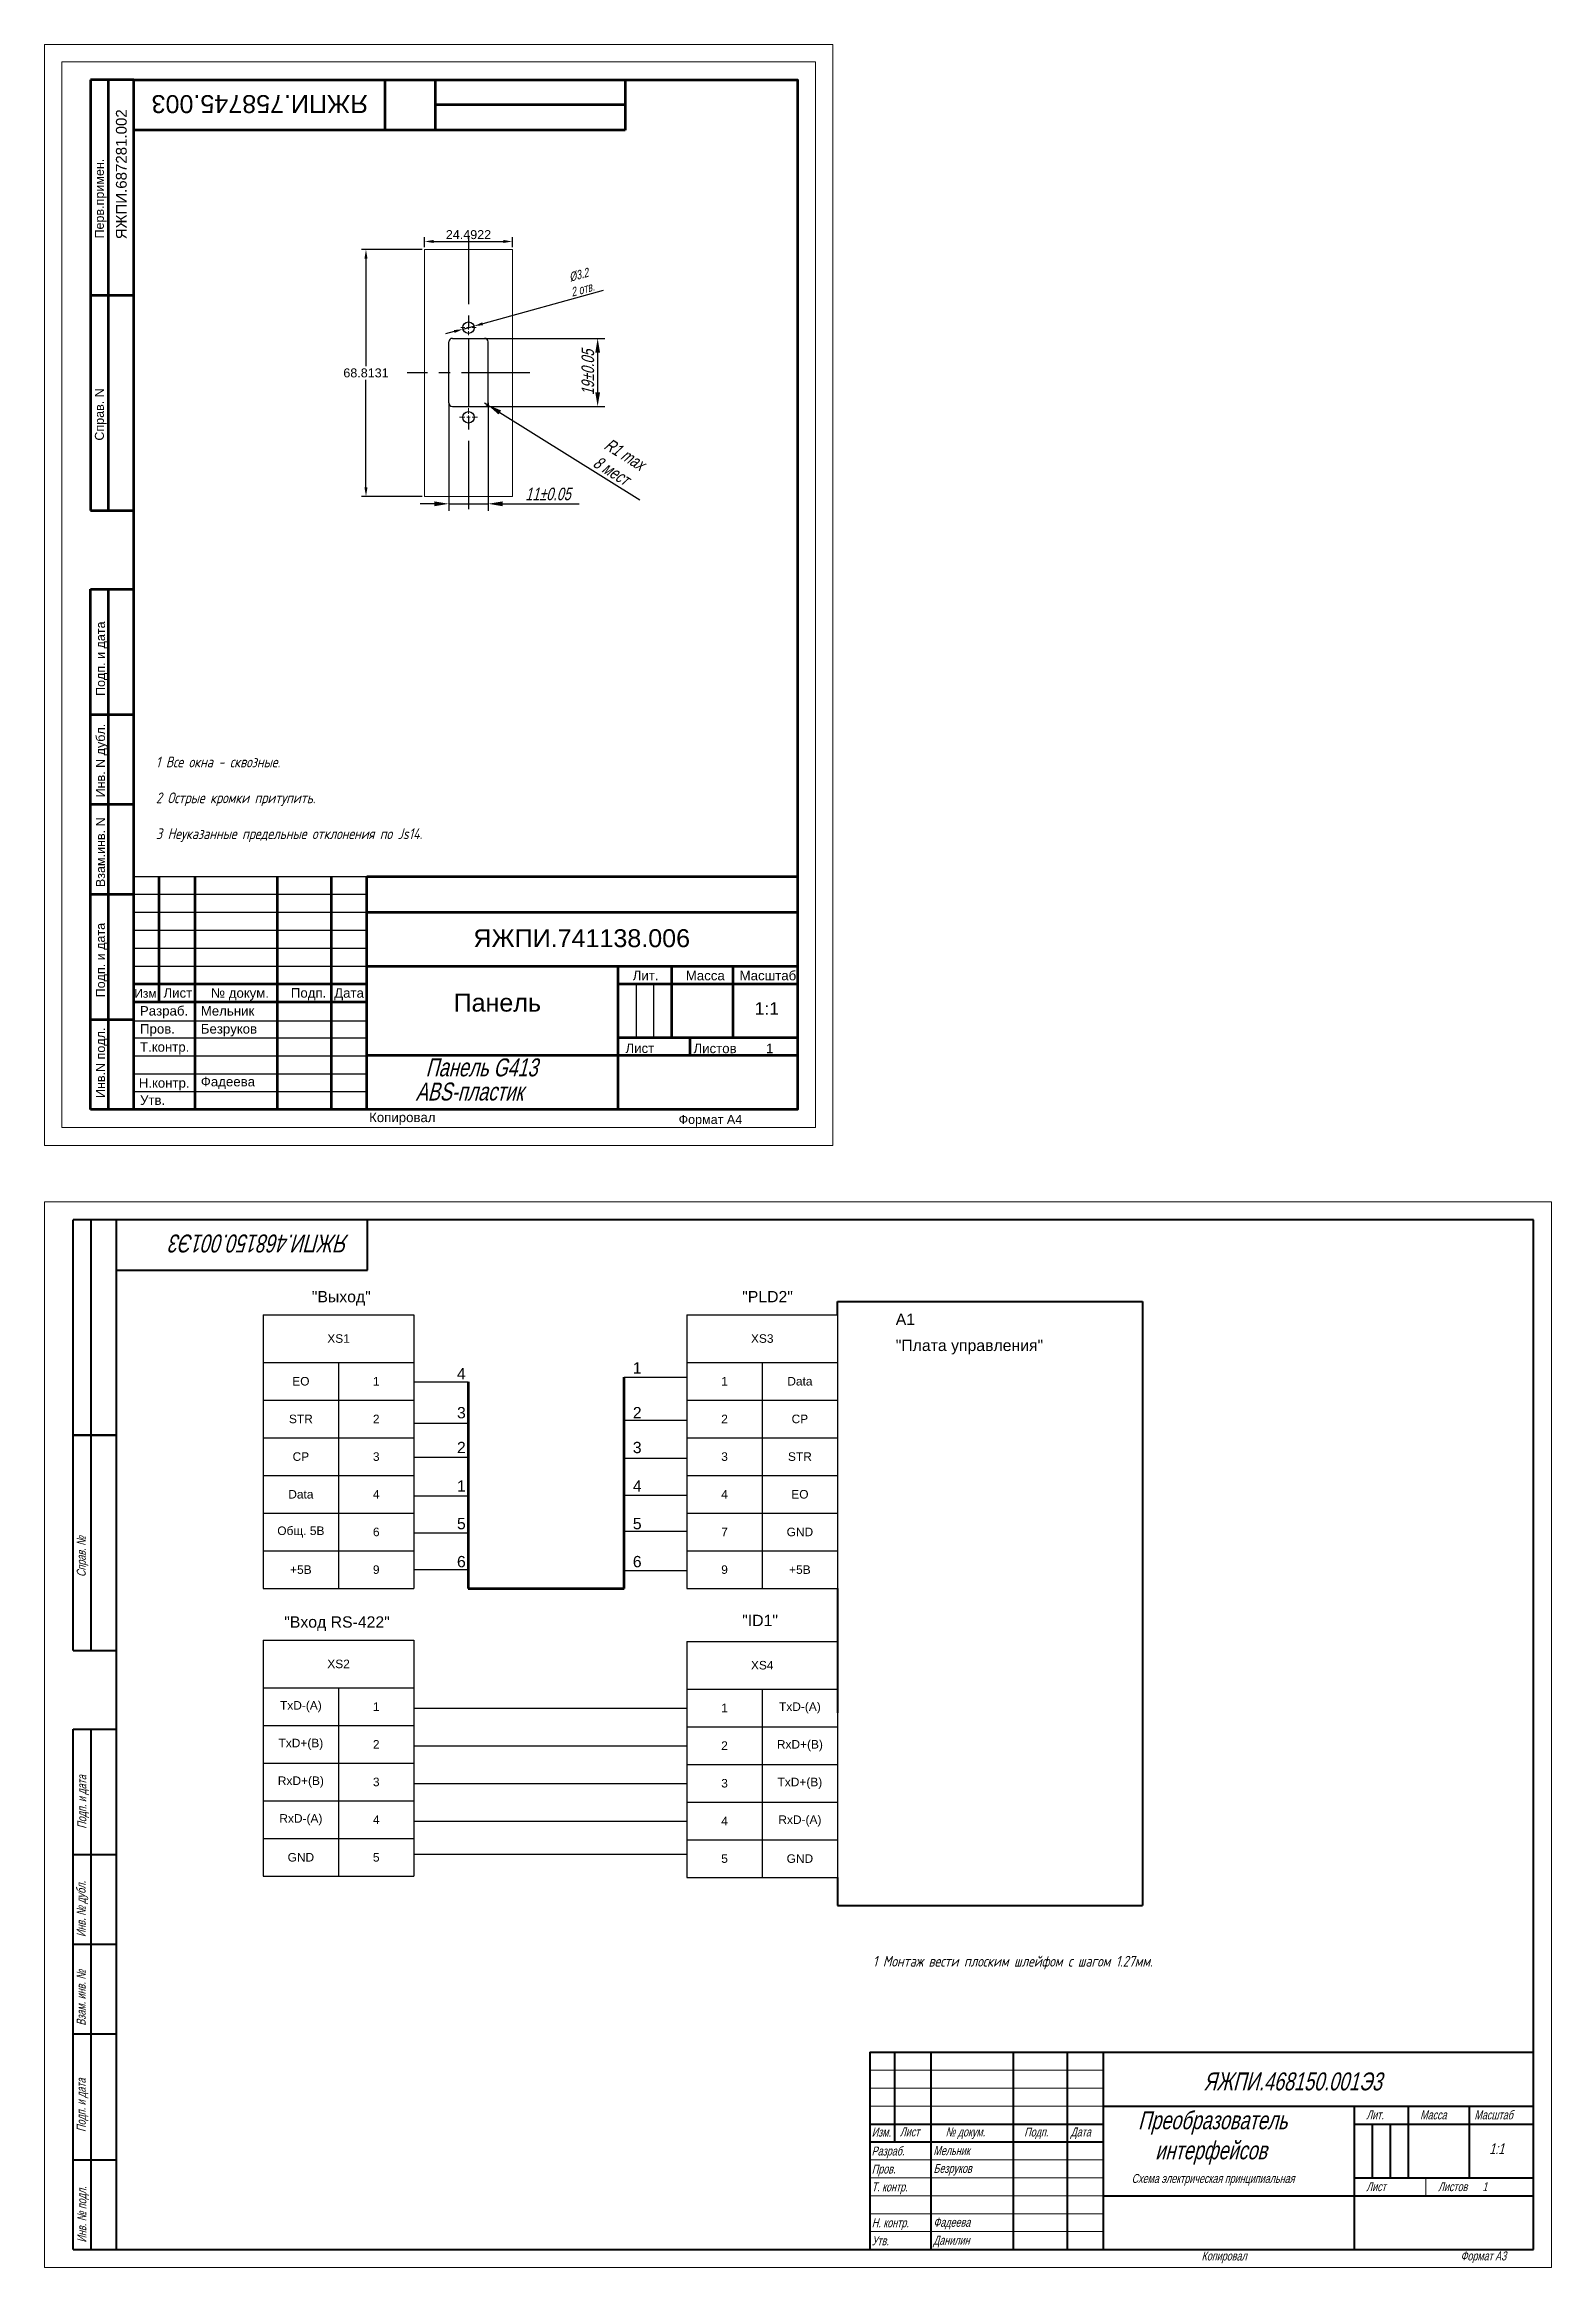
# Model space of a CAD drawing. Header units: millimetres. Extents: x 616 to 3040, y 265 to 2725.
# Drawn here: x 1496 to 1916, y 1787 to 2407 of the extents above; entities that cross this region are included whole.
import ezdxf

# ---------------------------------------------------------------- set-up
doc = ezdxf.new("R2010")
doc.units = ezdxf.units.MM
doc.linetypes.add('CENTER2', pattern=[28.575, 19.05, -3.175, 3.175, -3.175])
doc.layers.get('DEFPOINTS').update_dxf_attribs({"color": 1, "lineweight": 0})
doc.layers.add('OSN', color=7, linetype='Continuous', lineweight=60)
doc.layers.add('КА тонкая', color=7, linetype='Continuous', lineweight=15)
for name, color, linetype in [('Text', 140, 'Continuous'), ('TONK', 7, 'Continuous'), ('ОСЕВЫЕ', 7, 'Continuous')]:
    doc.layers.add(name, color=color, linetype=linetype)
doc.styles.add('CLW', font='clw.shx', dxfattribs={"width": 0.75, "oblique": 15})
doc.styles.get("Standard").update_dxf_attribs({"font": 'arial.ttf'})
doc.styles.add('гост', font='GOST_1.TTF', dxfattribs={"oblique": 15, "height": 3})
doc.dimstyles.new('clw', dxfattribs={"dimtxt": 3.5, "dimasz": 4, "dimexe": 2, "dimexo": 0, "dimgap": 1, "dimtad": 1, "dimdec": 4, "dimzin": 0, "dimdsep": 46, "dimtxsty": 'CLW', "dimcen": 5, "dimclrd": 256, "dimclre": 256, "dimclrt": 256, "dimadec": 0, "dimazin": 0, "dimtfac": 1, "dimtdec": 4, "dimtmove": 0, "dimatfit": 1, "dimfxl": 1, "dimtolj": 1, "dimtzin": 0, "dimlwd": -1, "dimlwe": -1, "dimarcsym": 0})
doc.dimstyles.new('DIN', dxfattribs={"dimtxt": 2.5, "dimasz": 2.5, "dimexe": 1.25, "dimexo": 0.625, "dimtad": 1, "dimtih": 1, "dimdec": 4, "dimdsep": 46, "dimlunit": 6, "dimtxsty": 'Standard', "dimcen": 2.5, "dimadec": 0, "dimazin": 0, "dimtfac": 1, "dimtdec": 4, "dimtmove": 0, "dimatfit": 3, "dimfxl": 1, "dimtvp": 1, "dimtolj": 1, "dimtzin": 0, "dimarcsym": 0})

msp = doc.modelspace()

# ---------------------------------------------------------------- texts
at = {"insert": (1693.67029, 2139.85311), "char_height": 3.5, "attachment_point": 1}
msp.add_mtext_dynamic_manual_height_columns('1:1', width=7.2699492, gutter_width=17.5, heights=[0], dxfattribs=at)
at = {"color": 7, "linetype": 'Continuous', "lineweight": 0, "attachment_point": 1, "style": 'CLW'}
for s, insert, char_height, rotation in [('ЯЖПИ.468150.001Э3', (1580.78391, 2070.12179), 5, 180), ('Справ. №', (1504.76545, 1979.67057), 2.5, 90), ('Подп. и дата', (1504.90747, 1909.5219), 2.5, 90), ('Инв. № дубл.', (1504.7142, 1879.33794), 2.5, 90), ('Взам. инв. №', (1504.73873, 1854.61754), 2.5, 90), ('Подп. и дата', (1504.74938, 1825.00808), 2.5, 90), ('Инв. № подл.', (1504.91908, 1794.18158), 2.5, 90)]:
    msp.add_mtext(s, dxfattribs=dict(at, insert=insert, char_height=char_height, rotation=rotation))
at = {"char_height": 3.15, "attachment_point": 1}
for s, insert, width in [('"Выход"', (1570.26658, 2059.38706), 14.5065493), ('"PLD2"', (1690.20972, 2059.38706), 14.5065493), ('A1', (1733.00628, 2053.05742), 14.5065493), ('"Плата управления"', (1733.00628, 2045.80365), 52.8156667), ('1', (1659.73101, 2039.51681), 14.5065493), ('4', (1610.72681, 2037.94395), 14.5065493), ('3', (1610.72681, 2027.04466), 14.5065493), ('2', (1659.73101, 2027.04466), 14.5065493), ('2', (1610.72681, 2017.33981), 14.5065493), ('3', (1659.73101, 2017.33981), 14.5065493), ('1', (1610.72681, 2006.58982), 14.5065493), ('4', (1659.73101, 2006.58982), 14.5065493), ('5', (1610.72681, 1996.13844), 14.5065493), ('5', (1659.73101, 1996.13844), 14.5065493), ('6', (1610.72681, 1985.53776), 14.5065493), ('6', (1659.73101, 1985.53776), 14.5065493), ('"Вход RS-422"', (1562.58725, 1968.70915), 44.9442182), ('"ID1"', (1690.20972, 1969.14405), 14.5065493)]:
    msp.add_mtext(s, dxfattribs=dict(at, insert=insert, width=width))
at = {"color": 7, "linetype": 'Continuous', "lineweight": 0, "char_height": 2.5, "attachment_point": 1, "style": 'CLW'}
for s, insert in [('Изм.', (1726.30316, 1826.22027)), ('Лист', (1734.15174, 1826.27382)), ('№ докум.', (1746.88615, 1826.24942)), ('Подп.', (1768.80428, 1826.24578)), ('Дата', (1781.73727, 1826.25144)), ('Разраб.', (1726.28011, 1820.947)), ('Пров.', (1726.32099, 1815.92066)), ('Мельник', (1743.48715, 1821.05657)), ('Безруков', (1743.53789, 1816.09233)), ('Т. контр.', (1726.26652, 1810.91933)), ('Схема электрическая принципиальная', (1798.74547, 1813.29695)), ('Н. контр.', (1726.32878, 1800.93619)), ('Фадеева', (1743.50792, 1801.07647)), ('Утв.', (1726.31497, 1795.91809)), ('Данилин', (1743.4529, 1796.07669)), ('Копировал', (1818.22437, 1791.68622)), ('Формат А3', (1890.39898, 1791.70128))]:
    msp.add_mtext(s, dxfattribs=dict(at, insert=insert))
at = {"layer": 'Text', "color": 0, "insert": (1585.99512, 2387.67774), "char_height": 5, "attachment_point": 1, "rotation": 180}
msp.add_mtext('ЯЖПИ.758745.003', dxfattribs=at)
at = {"layer": 'Text', "color": 0, "attachment_point": 1}
for s, insert, char_height in [('ЯЖПИ.741138.006', (1615.30919, 2160.20884), 5), ('Лист', (1528.92273, 2143.77701), 2.64), ('№ докум.', (1542.14235, 2143.7563), 2.64), ('Подп.', (1564.43111, 2143.78443), 2.64), ('Дата', (1576.50692, 2143.76347), 2.64), ('Лит.', (1659.70568, 2148.64289), 2.64), ('Масса', (1674.4993, 2148.61507), 2.64), ('Масштаб', (1689.4993, 2148.62017), 2.64), ('Изм.', (1520.77108, 2143.51525), 2.4), ('Разраб.', (1522.36672, 2138.78343), 2.64), ('Мельник', (1539.33171, 2138.77117), 2.64), ('Панель', (1609.77811, 2142.24731), 5), ('Пров.', (1522.39543, 2133.76047), 2.64), ('Безруков', (1539.33288, 2133.76265), 2.64), ('Т.контр.', (1522.40361, 2128.71863), 2.64), ('Лист ', (1657.68621, 2128.35284), 2.64), ('Листов        1', (1676.6351, 2128.30474), 2.64), ('Фадеева', (1539.33171, 2119.05337), 2.64), ('Н.контр.', (1522.05758, 2118.69754), 2.64), ('Утв.', (1522.40063, 2113.89189), 2.64), ('Копировал', (1586.2439, 2109.09127), 2.64)]:
    msp.add_mtext(s, dxfattribs=dict(at, insert=insert, char_height=char_height))
at = {"layer": 'TONK'}
for s, height, p in [('ЯЖПИ.687281.002 ', 3, (1518.6832, 2352.49712)), ('    Справ. N                                           Перв.примен.', 2.5, (1512.32144, 2292.49712)), ('Инв. N дубл.        Подп. и дата', 2.5, (1512.63112, 2196.9429)), ('Взам.инв. N', 2.5, (1512.63112, 2171.9429)), ('Подп. и дата', 2.5, (1512.63112, 2141.22194)), ('Инв.N подл.', 2.5, (1512.63112, 2113.16065))]:
    msp.add_text(s, height=height, rotation=90, dxfattribs=at).set_placement(p)
at = {"layer": 'TONK', "style": 'CLW', "oblique": 15, "width": 0.75}
for s, height, p in [('Панель G413', 5, (1601.97826, 2119.20004)), ('ABS-пластик', 5, (1599.20578, 2112.46685)), ('ЯЖПИ.468150.001Э3', 5, (1818.71212, 1836.58716)), ('Преобразователь', 5, (1800.5311, 1825.75578)), ('Лит.', 2.5, (1864.12924, 1828.50932)), ('Масса', 2.5, (1879.12924, 1828.50932)), ('Масштаб', 2.5, (1894.25557, 1828.50932)), ('интерфейсов', 5, (1805.29581, 1817.38221)), ('1:1', 3, (1898.39567, 1818.81711)), ('Лист', 2.5, (1864.12924, 1808.50932)), ('Листов      1', 2.5, (1884.12924, 1808.50932))]:
    msp.add_text(s, height=height, dxfattribs=at).set_placement(p)
at = {"layer": 'TONK'}
msp.add_text('                                                  Формат A4', height=2.5, dxfattribs=at).set_placement((1623.97841, 2105.9429))
at = {"layer": 'КА тонкая', "linetype": 'ByBlock', "ltscale": 20, "char_height": 3, "attachment_point": 1, "style": 'гост'}
for s, insert in [('1 Все окна - сквозные.\\P\\P2 Острые кромки притупить.\\P\\P3 Неуказанные предельные отклонения по Js14.', (1526.83667, 2208.3264)), ('1 Монтаж вести плоским шлейфом с шагом 1.27мм.', (1726.65268, 1874.08862))]:
    msp.add_mtext_dynamic_manual_height_columns(s, width=185, gutter_width=15, heights=[0], dxfattribs=dict(at, insert=insert))

# ---------------------------------------------------------------- blocks, each defined once
blk = doc.blocks.new('*D14')
at = {"linetype": 'Continuous', "transparency": 16777216}
for p, q in [((1618.43, 2324.88), (1651.93, 2324.88)), ((1649.93, 2320.88), (1649.93, 2309.88)), ((1618.43, 2305.88), (1651.93, 2305.88))]:
    blk.add_line(p, q, dxfattribs=at)
for points in [[(1649.27, 2320.88), (1650.6, 2320.88), (1649.93, 2324.88)], [(1649.27, 2309.88), (1650.6, 2309.88), (1649.93, 2305.88)]]:
    blk.add_solid(points, dxfattribs=at)
at = {"layer": 'DEFPOINTS', "color": 0, "linetype": 'Continuous', "transparency": 16777216}
for p in [(1618.43, 2324.88), (1618.43, 2305.88), (1649.93, 2305.88)]:
    blk.add_point(p, dxfattribs=at)
at = {"linetype": 'Continuous', "lineweight": 0, "transparency": 16777216, "insert": (1645.43, 2315.38), "char_height": 3.5, "attachment_point": 2, "rotation": 90, "style": 'CLW'}
blk.add_mtext('\\A1;19%%P0.05', dxfattribs=at)
blk = doc.blocks.new('*D15')
at = {"linetype": 'Continuous', "transparency": 16777216}
for p, q in [((1608.43, 2306.88), (1608.43, 2276.77)), ((1619.43, 2306.88), (1619.43, 2276.77)), ((1604.43, 2278.77), (1600.43, 2278.77)), ((1608.43, 2278.77), (1619.43, 2278.77)), ((1623.43, 2278.77), (1644.75, 2278.77))]:
    blk.add_line(p, q, dxfattribs=at)
for points in [[(1604.43, 2279.44), (1604.43, 2278.1), (1608.43, 2278.77)], [(1623.43, 2279.44), (1623.43, 2278.1), (1619.43, 2278.77)]]:
    blk.add_solid(points, dxfattribs=at)
at = {"layer": 'DEFPOINTS', "color": 0, "linetype": 'Continuous', "transparency": 16777216}
for p in [(1608.43, 2306.88), (1619.43, 2306.88), (1608.43, 2278.77)]:
    blk.add_point(p, dxfattribs=at)
at = {"linetype": 'Continuous', "lineweight": 0, "transparency": 16777216, "insert": (1636.09, 2283.27), "char_height": 3.5, "attachment_point": 2, "style": 'CLW'}
blk.add_mtext('\\A1;11%%P0.05', dxfattribs=at)
blk = doc.blocks.new('*D16')
at = {"linetype": 'Continuous', "transparency": 16777216}
for p, q in [((1618.43, 2306.88), (1619.28, 2306.35)), ((1622.67, 2304.23), (1661.66, 2279.85))]:
    blk.add_line(p, q, dxfattribs=at)
blk.add_solid([(1623.03, 2304.79), (1622.32, 2303.66), (1619.28, 2306.35)], dxfattribs=at)
at = {"layer": 'DEFPOINTS', "color": 0, "linetype": 'Continuous', "transparency": 16777216}
for p in [(1618.43, 2306.88), (1619.28, 2306.35)]:
    blk.add_point(p, dxfattribs=at)
at = {"linetype": 'Continuous', "lineweight": 0, "transparency": 16777216, "insert": (1653.3, 2297.27), "char_height": 3.5, "attachment_point": 1, "rotation": 327.98729, "style": 'CLW'}
blk.add_mtext('\\A1;R1 max\\P8 мест', dxfattribs=at)
blk = doc.blocks.new('SW_CENTERMARKSYMBOL_9')
at = {"color": 0, "linetype": 'Continuous', "lineweight": 0}
for p, q in [((-1, 0), (-2.1, 0)), ((0, 0), (-0.5, 0)), ((0, 1), (0, 2.1)), ((0, 0), (0, 0.5)), ((0, 0), (0, -0.5)), ((0, 0), (0.5, 0)), ((1, 0), (2.1, 0)), ((0, -1), (0, -2.1))]:
    blk.add_line(p, q, dxfattribs=at)
blk = doc.blocks.new('SW_CENTERMARKSYMBOL_10')
at = {"color": 0, "linetype": 'Continuous', "lineweight": 0}
for p, q in [((-1, 0), (-2.5, 0)), ((0, 0), (-0.5, 0)), ((0, 1), (0, 2.5)), ((0, 0), (0, 0.5)), ((0, 0), (0, -0.5)), ((0, 0), (0.5, 0)), ((1, 0), (2.5, 0)), ((0, -1), (0, -2.5))]:
    blk.add_line(p, q, dxfattribs=at)
blk = doc.blocks.new('*D24')
at = {"layer": 'DEFPOINTS', "color": 0, "linetype": 'ByBlock', "ltscale": 20, "transparency": 16777216}
for p in [(1612.39, 2327.45), (1615.48, 2328.3)]:
    blk.add_point(p, dxfattribs=at)
at = {"layer": 'OSN', "color": 0, "linetype": 'ByBlock', "lineweight": -2, "ltscale": 20, "transparency": 16777216}
for p, q in [((1651.46, 2338.19), (1617.89, 2328.96)), ((1609.98, 2326.79), (1607.57, 2326.12)), ((1612.39, 2327.45), (1615.48, 2328.3))]:
    blk.add_line(p, q, dxfattribs=at)
at = {"layer": 'OSN', "color": 0, "linetype": 'ByBlock', "ltscale": 20, "transparency": 16777216}
for points in [[(1609.87, 2327.19), (1610.09, 2326.39), (1612.39, 2327.45)], [(1617.78, 2329.36), (1618, 2328.56), (1615.48, 2328.3)]]:
    blk.add_solid(points, dxfattribs=at)
at = {"layer": 'OSN', "color": 0, "linetype": 'ByBlock', "lineweight": 0, "ltscale": 20, "transparency": 16777216, "insert": (1645.18, 2340.57), "char_height": 2.5, "attachment_point": 5, "rotation": 15.36565}
blk.add_mtext('\\A1;{\\Fclw|c204;\\Q15;\\W0.75;%%C3.2\\P\\Fclw|c0;2\\Fclw|c204; отв.}', dxfattribs=at)
blk = doc.blocks.new('*D25')
at = {"layer": 'DEFPOINTS', "color": 0, "linetype": 'ByBlock', "ltscale": 20, "transparency": 16777216}
for p in [(1601.69, 2349.64), (1626.18, 2351.88), (1626.18, 2349.64)]:
    blk.add_point(p, dxfattribs=at)
at = {"layer": 'OSN', "color": 0, "linetype": 'ByBlock', "lineweight": -2, "ltscale": 20, "transparency": 16777216}
for p, q in [((1601.69, 2350.27), (1601.69, 2353.13)), ((1604.19, 2351.88), (1623.68, 2351.88)), ((1626.18, 2350.27), (1626.18, 2353.13))]:
    blk.add_line(p, q, dxfattribs=at)
at = {"layer": 'OSN', "color": 0, "linetype": 'ByBlock', "ltscale": 20, "transparency": 16777216}
for points in [[(1604.19, 2352.3), (1604.19, 2351.46), (1601.69, 2351.88)], [(1623.68, 2352.3), (1623.68, 2351.46), (1626.18, 2351.88)]]:
    blk.add_solid(points, dxfattribs=at)
at = {"layer": 'OSN', "color": 0, "linetype": 'ByBlock', "lineweight": 0, "ltscale": 20, "transparency": 16777216, "insert": (1613.93, 2353.78), "char_height": 2.5, "attachment_point": 5}
blk.add_mtext('\\A1;24.4922', dxfattribs=at)
blk = doc.blocks.new('*D26')
at = {"layer": 'DEFPOINTS', "color": 0, "linetype": 'ByBlock', "ltscale": 20, "transparency": 16777216}
for p in [(1601.69, 2349.64), (1585.37, 2280.83), (1601.69, 2280.83)]:
    blk.add_point(p, dxfattribs=at)
at = {"layer": 'OSN', "color": 0, "linetype": 'ByBlock', "lineweight": -2, "ltscale": 20, "transparency": 16777216}
for p, q in [((1601.06, 2349.64), (1584.12, 2349.64)), ((1585.37, 2347.14), (1585.37, 2317.14)), ((1585.37, 2283.33), (1585.37, 2313.33)), ((1601.06, 2280.83), (1584.12, 2280.83))]:
    blk.add_line(p, q, dxfattribs=at)
at = {"layer": 'OSN', "color": 0, "linetype": 'ByBlock', "ltscale": 20, "transparency": 16777216}
for points in [[(1584.95, 2347.14), (1585.79, 2347.14), (1585.37, 2349.64)], [(1584.95, 2283.33), (1585.79, 2283.33), (1585.37, 2280.83)]]:
    blk.add_solid(points, dxfattribs=at)
at = {"layer": 'OSN', "color": 0, "linetype": 'ByBlock', "lineweight": 0, "ltscale": 20, "transparency": 16777216, "insert": (1585.37, 2315.24), "char_height": 2.5, "attachment_point": 5}
blk.add_mtext('\\A1;68.8131', dxfattribs=at)
blk = doc.blocks.new('*T29')
at = {"layer": 'OSN', "color": 0, "linetype": 'ByBlock', "lineweight": -2, "transparency": 16777216}
for p, q in [((0, 0), (42, 0)), ((0, 0), (0, -76.3)), ((42, 0), (42, -76.3)), ((0, -13.3), (42, -13.3)), ((21, -13.3), (21, -76.3)), ((0, -23.8), (42, -23.8)), ((0, -34.3), (42, -34.3)), ((0, -44.8), (42, -44.8)), ((0, -55.3), (42, -55.3)), ((0, -65.8), (42, -65.8)), ((0, -76.3), (42, -76.3))]:
    blk.add_line(p, q, dxfattribs=at)
at = {"layer": 'OSN', "color": 0, "transparency": 16777216, "char_height": 2.38, "attachment_point": 5}
for s, insert, width in [('XS1', (21, -6.65), 39.9), ('EO', (10.5, -18.55), 18.9), ('1', (31.5, -18.55), 18.9), ('STR', (10.5, -29.05), 18.9), ('2', (31.5, -29.05), 18.9), ('CP', (10.5, -39.55), 18.9), ('3', (31.5, -39.55), 18.9), ('Data', (10.5, -50.05), 18.9), ('4', (31.5, -50.05), 18.9), ('Общ. 5В', (10.5, -60.55), 18.9), ('6', (31.5, -60.55), 18.9), ('+5В', (10.5, -71.05), 18.9), ('9', (31.5, -71.05), 18.9)]:
    blk.add_mtext(s, dxfattribs=dict(at, insert=insert, width=width))
blk = doc.blocks.new('*T30')
at = {"layer": 'OSN', "color": 0, "linetype": 'ByBlock', "lineweight": -2, "transparency": 16777216}
for p, q in [((0, 0), (42, 0)), ((0, 0), (0, -76.3)), ((42, 0), (42, -76.3)), ((0, -13.3), (42, -13.3)), ((21, -13.3), (21, -76.3)), ((0, -23.8), (42, -23.8)), ((0, -34.3), (42, -34.3)), ((0, -44.8), (42, -44.8)), ((0, -55.3), (42, -55.3)), ((0, -65.8), (42, -65.8)), ((0, -76.3), (42, -76.3))]:
    blk.add_line(p, q, dxfattribs=at)
at = {"layer": 'OSN', "color": 0, "transparency": 16777216, "char_height": 2.38, "attachment_point": 5}
for s, insert, width in [('XS3', (21, -6.65), 39.9), ('1', (10.5, -18.55), 18.9), ('Data', (31.5, -18.55), 18.9), ('2', (10.5, -29.05), 18.9), ('CP', (31.5, -29.05), 18.9), ('3', (10.5, -39.55), 18.9), ('STR', (31.5, -39.55), 18.9), ('4', (10.5, -50.05), 18.9), ('EO', (31.5, -50.05), 18.9), ('7', (10.5, -60.55), 18.9), ('GND', (31.5, -60.55), 18.9), ('9', (10.5, -71.05), 18.9), ('+5В', (31.5, -71.05), 18.9)]:
    blk.add_mtext(s, dxfattribs=dict(at, insert=insert, width=width))
blk = doc.blocks.new('*T31')
at = {"layer": 'OSN', "color": 0, "linetype": 'ByBlock', "lineweight": -2, "transparency": 16777216}
for p, q in [((0, 0), (42, 0)), ((0, 0), (0, -65.8)), ((42, 0), (42, -65.8)), ((0, -13.3), (42, -13.3)), ((21, -13.3), (21, -65.8)), ((0, -23.8), (42, -23.8)), ((0, -34.3), (42, -34.3)), ((0, -44.8), (42, -44.8)), ((0, -55.3), (42, -55.3)), ((0, -65.8), (42, -65.8))]:
    blk.add_line(p, q, dxfattribs=at)
at = {"layer": 'OSN', "color": 0, "transparency": 16777216, "char_height": 2.38, "attachment_point": 5}
for s, insert, width in [('XS2', (21, -6.65), 39.9), ('TxD-(A)', (10.5, -18.55), 18.9), ('1', (31.5, -18.55), 18.9), ('TxD+(B)', (10.5, -29.05), 18.9), ('2', (31.5, -29.05), 18.9), ('RxD+(B)', (10.5, -39.55), 18.9), ('3', (31.5, -39.55), 18.9), ('RxD-(A)', (10.5, -50.05), 18.9), ('4', (31.5, -50.05), 18.9), ('GND', (10.5, -60.55), 18.9), ('5', (31.5, -60.55), 18.9)]:
    blk.add_mtext(s, dxfattribs=dict(at, insert=insert, width=width))
blk = doc.blocks.new('*T32')
at = {"layer": 'OSN', "color": 0, "linetype": 'ByBlock', "lineweight": -2, "transparency": 16777216}
for p, q in [((0, 0), (42, 0)), ((0, 0), (0, -65.8)), ((42, 0), (42, -65.8)), ((0, -13.3), (42, -13.3)), ((21, -13.3), (21, -65.8)), ((0, -23.8), (42, -23.8)), ((0, -34.3), (42, -34.3)), ((0, -44.8), (42, -44.8)), ((0, -55.3), (42, -55.3)), ((0, -65.8), (42, -65.8))]:
    blk.add_line(p, q, dxfattribs=at)
at = {"layer": 'OSN', "color": 0, "transparency": 16777216, "char_height": 2.38, "attachment_point": 5}
for s, insert, width in [('XS4', (21, -6.65), 39.9), ('1', (10.5, -18.55), 18.9), ('TxD-(A)', (31.5, -18.55), 18.9), ('2', (10.5, -29.05), 18.9), ('RxD+(B)', (31.5, -29.05), 18.9), ('3', (10.5, -39.55), 18.9), ('TxD+(B)', (31.5, -39.55), 18.9), ('4', (10.5, -50.05), 18.9), ('RxD-(A)', (31.5, -50.05), 18.9), ('5', (10.5, -60.55), 18.9), ('GND', (31.5, -60.55), 18.9)]:
    blk.add_mtext(s, dxfattribs=dict(at, insert=insert, width=width))

# ---------------------------------------------------------------- dimensions: what is measured, and where the dimension line sits
at = {"color": 7, "linetype": 'Continuous', "lineweight": 0}
dim = msp.add_linear_dim(base=(1649.93242, 2305.87867), p1=(1618.43242, 2324.87867), p2=(1618.43242, 2305.87867), angle=270, text='19%%P0.05', dimstyle='clw', dxfattribs=at)
dim.commit()
dim.dimension.update_dxf_attribs({"geometry": '*D14', "text_midpoint": (1649.93242, 2315.37867), "dimtype": 160})
dim = msp.add_linear_dim(base=(1608.43242, 2278.77056), p1=(1619.43242, 2306.87867), p2=(1608.43242, 2306.87867), text='11%%P0.05', dimstyle='clw', dxfattribs=at)
dim.commit()
dim.dimension.update_dxf_attribs({"geometry": '*D15', "text_midpoint": (1636.08883, 2278.77056), "dimtype": 160})
dim = msp.add_radius_dim(center=(1618.43242, 2306.87867), mpoint=(1619.28035, 2306.34856), text='R1 max\\P8 мест', dimstyle='clw', dxfattribs=at)
dim.commit()
dim.dimension.update_dxf_attribs({"geometry": '*D16', "text_midpoint": (1654.31714, 2284.44434), "dimtype": 164})
at = {"layer": 'OSN', "linetype": 'ByBlock', "lineweight": 0, "ltscale": 20}
dim = msp.add_linear_dim(base=(1626.17854, 2351.88009), p1=(1601.68631, 2349.64335), p2=(1626.17854, 2349.64335), dimstyle='DIN', override={"dimfxl": 1.5}, dxfattribs=at)
dim.commit()
dim.dimension.update_dxf_attribs({"geometry": '*D25', "text_midpoint": (1613.93242, 2353.78152)})
dim = msp.add_linear_dim(base=(1585.37155, 2280.83022), p1=(1601.68631, 2349.64335), p2=(1601.68631, 2280.83022), angle=90, dimstyle='DIN', override={"dimfxl": 1.5}, dxfattribs=at)
dim.commit()
dim.dimension.update_dxf_attribs({"geometry": '*D26', "text_midpoint": (1585.37155, 2315.23679)})
dim = msp.add_diameter_dim_2p(p1=(1612.38961, 2327.4497), p2=(1615.47523, 2328.29763), text='{\\Fclw|c204;\\Q15;\\W0.75;%%C3.2\\P\\Fclw|c0;2\\Fclw|c204; отв.}', dimstyle='DIN', override={"dimfxl": 1.5}, dxfattribs=at)
dim.commit()
dim.dimension.update_dxf_attribs({"geometry": '*D24', "text_midpoint": (1646.23237, 2336.74973), "dimtype": 163})

# ---------------------------------------------------------------- linework, layer by layer
at = {"color": 7, "linetype": 'Continuous', "lineweight": 30}
for p, q in [((1608.43242, 2306.87867), (1608.43242, 2323.87867)), ((1609.43242, 2324.87867), (1618.43242, 2324.87867)), ((1619.43242, 2306.87867), (1619.43242, 2323.87867)), ((1609.43242, 2305.87867), (1618.43242, 2305.87867))]:
    msp.add_line(p, q, dxfattribs=at)
at = {"color": 7, "linetype": 'Continuous', "lineweight": 40}
for p, q in [((1503.76434, 1959.21797), (1503.76434, 2079.21797)), ((1515.76434, 2079.21797), (1503.76434, 2079.21797)), ((1503.76434, 1959.21797), (1503.76434, 2079.21797)), ((1508.76434, 1959.21797), (1508.76434, 2079.21797)), ((1508.76434, 1959.21797), (1508.76434, 2079.21797)), ((1910.76434, 2079.21797), (1515.76434, 2079.21797)), ((1515.76434, 2079.21797), (1515.76434, 1792.21797)), ((1585.76434, 2065.21797), (1585.76434, 2079.21797)), ((1910.76434, 1792.21797), (1910.76434, 2079.21797)), ((1515.76434, 2065.21797), (1585.76434, 2065.21797)), ((1716.7921, 2052.76483), (1716.7921, 2056.47275)), ((1716.7921, 2056.47275), (1801.78231, 2056.47275)), ((1801.78231, 2056.47275), (1801.78231, 1888.0951)), ((1503.76434, 2019.21797), (1515.76434, 2019.21797)), ((1515.76434, 2019.21797), (1503.76434, 2019.21797)), ((1716.7921, 1976.46483), (1716.7921, 1941.83986)), ((1503.76434, 1959.21797), (1515.76434, 1959.21797)), ((1503.76434, 1792.21797), (1503.76434, 1937.21797)), ((1503.76434, 1937.21797), (1515.76434, 1937.21797)), ((1508.76434, 1792.21797), (1508.76434, 1937.21797)), ((1515.76434, 1902.21797), (1503.76434, 1902.21797)), ((1716.7921, 1895.92835), (1716.7921, 1888.0951)), ((1716.7921, 1888.0951), (1801.78231, 1888.0951)), ((1515.76434, 1877.21797), (1503.76434, 1877.21797)), ((1515.76434, 1852.21797), (1503.76434, 1852.21797)), ((1725.76434, 1847.21797), (1910.76434, 1847.21797)), ((1725.76434, 1847.21797), (1725.76434, 1792.21797)), ((1732.76434, 1822.21797), (1732.76434, 1847.21797)), ((1742.76434, 1847.21797), (1742.76434, 1792.21797)), ((1765.76434, 1847.21797), (1765.76434, 1792.21797)), ((1780.76434, 1847.21797), (1780.76434, 1792.21797)), ((1790.76434, 1847.21797), (1790.76434, 1792.21797)), ((1790.76434, 1832.21797), (1910.76434, 1832.21797)), ((1860.76434, 1832.21797), (1860.76434, 1792.21797)), ((1875.76434, 1832.21797), (1875.76434, 1812.21797)), ((1892.76434, 1832.21797), (1892.76434, 1812.21797)), ((1725.76434, 1827.21797), (1790.76434, 1827.21797)), ((1725.76434, 1822.21797), (1790.76434, 1822.21797)), ((1860.76434, 1827.21797), (1910.76434, 1827.21797)), ((1865.76434, 1827.21797), (1865.76434, 1812.21797)), ((1870.76434, 1827.21797), (1870.76434, 1812.21797)), ((1503.76434, 1817.21797), (1515.76434, 1817.21797)), ((1860.76434, 1812.21797), (1910.76434, 1812.21797)), ((1790.76434, 1807.21797), (1910.76434, 1807.21797)), ((1503.76434, 1792.21797), (1515.76434, 1792.21797)), ((1515.76434, 1792.21797), (1910.76434, 1792.21797))]:
    msp.add_line(p, q, dxfattribs=at)
at = {"color": 7, "linetype": 'Continuous', "lineweight": 15}
for p, q in [((1515.76434, 2079.21797), (1515.76434, 1792.21797)), ((1880.76434, 1812.21797), (1880.76434, 1807.21797))]:
    msp.add_line(p, q, dxfattribs=at)
for p, q in [((1598.72307, 2034.07402), (1613.86705, 2034.07402)), ((1657.30868, 2035.4097), (1674.7921, 2035.4097)), ((1598.72307, 2022.51996), (1613.86705, 2022.51996)), ((1674.7921, 2023.28571), (1657.30868, 2023.28571)), ((1598.72307, 2013.02361), (1613.86705, 2013.02361)), ((1674.7921, 2012.74374), (1657.30868, 2012.74374)), ((1598.72307, 2002.29505), (1613.86705, 2002.29505)), ((1674.7921, 2002.38834), (1657.30868, 2002.38834)), ((1598.72307, 1991.93966), (1613.86705, 1991.93966)), ((1674.7921, 1992.31283), (1657.30868, 1992.31283)), ((1598.72307, 1981.77085), (1613.86705, 1981.77085)), ((1674.7921, 1981.39768), (1657.30868, 1981.39768)), ((1598.72307, 1943.12582), (1674.7921, 1943.12582)), ((1598.72307, 1932.62582), (1674.7921, 1932.62582)), ((1598.72307, 1922.10472), (1674.7921, 1922.10472)), ((1598.72307, 1911.63069), (1674.7921, 1911.63069)), ((1598.72307, 1902.45868), (1674.7921, 1902.45868))]:
    msp.add_line(p, q)
at = {"lineweight": 200}
for p, q in [((1613.86705, 2034.07402), (1613.86705, 1976.46483)), ((1657.30868, 1976.46483), (1657.30868, 2035.4097)), ((1613.86705, 1976.46483), (1657.30868, 1976.46483))]:
    msp.add_line(p, q, dxfattribs=at)
at = {"color": 7, "linetype": 'Continuous', "lineweight": 0}
for p, q in [((1725.76434, 1842.21797), (1790.76434, 1842.21797)), ((1725.76434, 1837.21797), (1790.76434, 1837.21797)), ((1725.76434, 1832.21797), (1790.76434, 1832.21797)), ((1725.76434, 1817.21797), (1790.76434, 1817.21797)), ((1725.76434, 1812.21797), (1790.76434, 1812.21797)), ((1725.76434, 1807.21797), (1790.76434, 1807.21797)), ((1725.76434, 1802.21797), (1790.76434, 1802.21797)), ((1725.76434, 1797.21797), (1790.76434, 1797.21797))]:
    msp.add_line(p, q, dxfattribs=at)
at = {"color": 7, "linetype": 'Continuous', "lineweight": 30}
for centre in [(1613.93242, 2327.87367), (1613.93242, 2302.88367)]:
    msp.add_circle(centre, 1.6, dxfattribs=at)
for centre, start, end in [((1609.43242, 2323.87867), 90.00004545, 180.00006128), ((1618.43242, 2323.87867), 359.99993872, 89.99995455), ((1609.43242, 2306.87867), 180.00015217, 269.99995455), ((1618.43242, 2306.87867), 270.00004545, 359.99984783)]:
    msp.add_arc(centre, 1, start, end, dxfattribs=at)
at = {"layer": 'OSN'}
for p, q in [((1508.63108, 2396.93799), (1508.63108, 2276.93799)), ((1520.63108, 2396.93799), (1508.63108, 2396.93799)), ((1513.63108, 2276.93799), (1513.63108, 2396.93799)), ((1590.62683, 2396.9429), (1590.62683, 2382.9429)), ((1604.62683, 2396.9429), (1604.62683, 2382.9429)), ((1657.62683, 2396.9429), (1657.62683, 2382.9429)), ((1657.62683, 2389.9429), (1604.62683, 2389.9429)), ((1657.62683, 2382.9429), (1520.62683, 2382.9429)), ((1508.63108, 2336.93799), (1520.63108, 2336.93799)), ((1508.63108, 2276.93799), (1520.63108, 2276.93799)), ((1508.63112, 2109.9429), (1508.63112, 2254.9429)), ((1508.63112, 2254.9429), (1520.63112, 2254.9429)), ((1513.63112, 2109.9429), (1513.63112, 2254.9429)), ((1520.63112, 2219.9429), (1508.63112, 2219.9429)), ((1520.62683, 2194.9429), (1508.62683, 2194.9429)), ((1520.63112, 2109.9429), (1520.63112, 2174.9429)), ((1527.62683, 2174.9429), (1527.62683, 2139.9429)), ((1537.62683, 2174.9429), (1537.62683, 2109.9429)), ((1560.63112, 2174.9429), (1560.63112, 2109.9429)), ((1575.63112, 2174.9429), (1575.63112, 2109.9429)), ((1585.62683, 2174.9429), (1705.63112, 2174.9429)), ((1585.63112, 2109.9429), (1585.63112, 2174.9429)), ((1508.62683, 2169.9429), (1520.62683, 2169.9429)), ((1585.62683, 2164.9429), (1705.63112, 2164.9429)), ((1585.62683, 2149.9429), (1705.63112, 2149.9429)), ((1655.63112, 2109.9429), (1655.63112, 2149.9429)), ((1670.63112, 2129.9429), (1670.63112, 2149.9429)), ((1687.63112, 2149.9429), (1687.63112, 2129.9429)), ((1520.63112, 2144.9429), (1585.63112, 2144.9429)), ((1655.63112, 2144.9429), (1705.63112, 2144.9429)), ((1520.63112, 2139.9429), (1585.63112, 2139.9429)), ((1520.62683, 2134.9429), (1508.62683, 2134.9429)), ((1705.63112, 2129.9429), (1655.63112, 2129.9429)), ((1675.63112, 2129.9429), (1675.63112, 2125.13303)), ((1585.7979, 2125.13303), (1705.65239, 2125.13303)), ((1520.63112, 2109.9429), (1508.63112, 2109.9429))]:
    msp.add_line(p, q, dxfattribs=at)
msp.add_lwpolyline([(1520.62683, 2396.9429), (1705.62683, 2396.9429), (1705.62683, 2109.9429), (1520.62683, 2109.9429)], close=True, dxfattribs=at)
at = {"layer": 'OSN', "linetype": 'ByBlock', "lineweight": 0, "ltscale": 20}
msp.add_lwpolyline([(1601.68631, 2349.64335), (1626.17854, 2349.64335), (1626.17854, 2280.83022), (1601.68631, 2280.83022)], close=True, dxfattribs=at)
at = {"layer": 'TONK', "linetype": 'CENTER2'}
for p, q in [((1613.93242, 2353.43447), (1613.93242, 2277.0391)), ((1631.0426, 2315.23679), (1596.82225, 2315.23679))]:
    msp.add_line(p, q, dxfattribs=at)
at = {"layer": 'TONK'}
for p, q in [((1520.63112, 2174.9429), (1585.62683, 2174.9429)), ((1520.63112, 2169.9429), (1585.63112, 2169.9429)), ((1520.63112, 2164.9429), (1585.62683, 2164.9429)), ((1520.63112, 2159.9429), (1585.63112, 2159.9429)), ((1520.63112, 2154.9429), (1585.63112, 2154.9429)), ((1520.63112, 2149.9429), (1585.62683, 2149.9429)), ((1660.63112, 2144.9429), (1660.63112, 2129.9429)), ((1665.63112, 2129.9429), (1665.63112, 2144.9429)), ((1520.90413, 2134.66071), (1585.90413, 2134.66071)), ((1520.63112, 2129.9429), (1585.63112, 2129.9429)), ((1520.63112, 2124.9429), (1585.63112, 2124.9429)), ((1520.63112, 2119.9429), (1585.63112, 2119.9429)), ((1520.63112, 2114.9429), (1585.63112, 2114.9429))]:
    msp.add_line(p, q, dxfattribs=at)
at = {"layer": 'КА тонкая', "ltscale": 20}
for p, q in [((1495.76434, 2099.9429), (1495.76434, 2406.79319)), ((1715.48933, 2406.79319), (1495.76434, 2406.79319)), ((1715.48933, 2099.9429), (1715.48933, 2406.79319)), ((1715.48933, 2099.9429), (1495.76434, 2099.9429))]:
    msp.add_line(p, q, dxfattribs=at)
at = {"layer": 'КА тонкая', "linetype": 'ByBlock', "ltscale": 20}
for p, q in [((1500.62683, 2401.9429), (1710.62683, 2401.9429)), ((1500.62683, 2401.9429), (1500.62683, 2104.9429)), ((1710.62683, 2401.9429), (1710.62683, 2104.9429)), ((1710.62683, 2104.9429), (1500.62683, 2104.9429))]:
    msp.add_line(p, q, dxfattribs=at)
at = {"layer": 'ОСЕВЫЕ', "lineweight": 0}
for p, q in [((1495.76434, 2084.21797), (1495.76434, 1787.21797)), ((1495.76434, 2084.21797), (1915.76434, 2084.21797)), ((1915.76434, 2084.21797), (1915.76434, 1787.21797)), ((1495.76434, 1787.21797), (1915.76434, 1787.21797))]:
    msp.add_line(p, q, dxfattribs=at)

# ---------------------------------------------------------------- block references
at = {"color": 7, "linetype": 'Continuous', "lineweight": 0, "rotation": 270}
for name, p in [('SW_CENTERMARKSYMBOL_9', (1613.93242, 2327.87367)), ('SW_CENTERMARKSYMBOL_10', (1613.93242, 2302.88367))]:
    msp.add_blockref(name, p, dxfattribs=at)
for name, p in [('*T29', (1556.72307, 2052.76483)), ('*T30', (1674.7921, 2052.76483)), ('*T31', (1556.72307, 1962.08693)), ('*T32', (1674.7921, 1961.72835))]:
    msp.add_blockref(name, p)

msp.set_redraw_order([(e.dxf.handle, doc.entitydb.next_handle()) for e in msp.query("TEXT MTEXT ATTDEF DIMENSION ARC_DIMENSION")])  # texts and dimensions are drawn at this point

doc.saveas('drawing.dxf')
